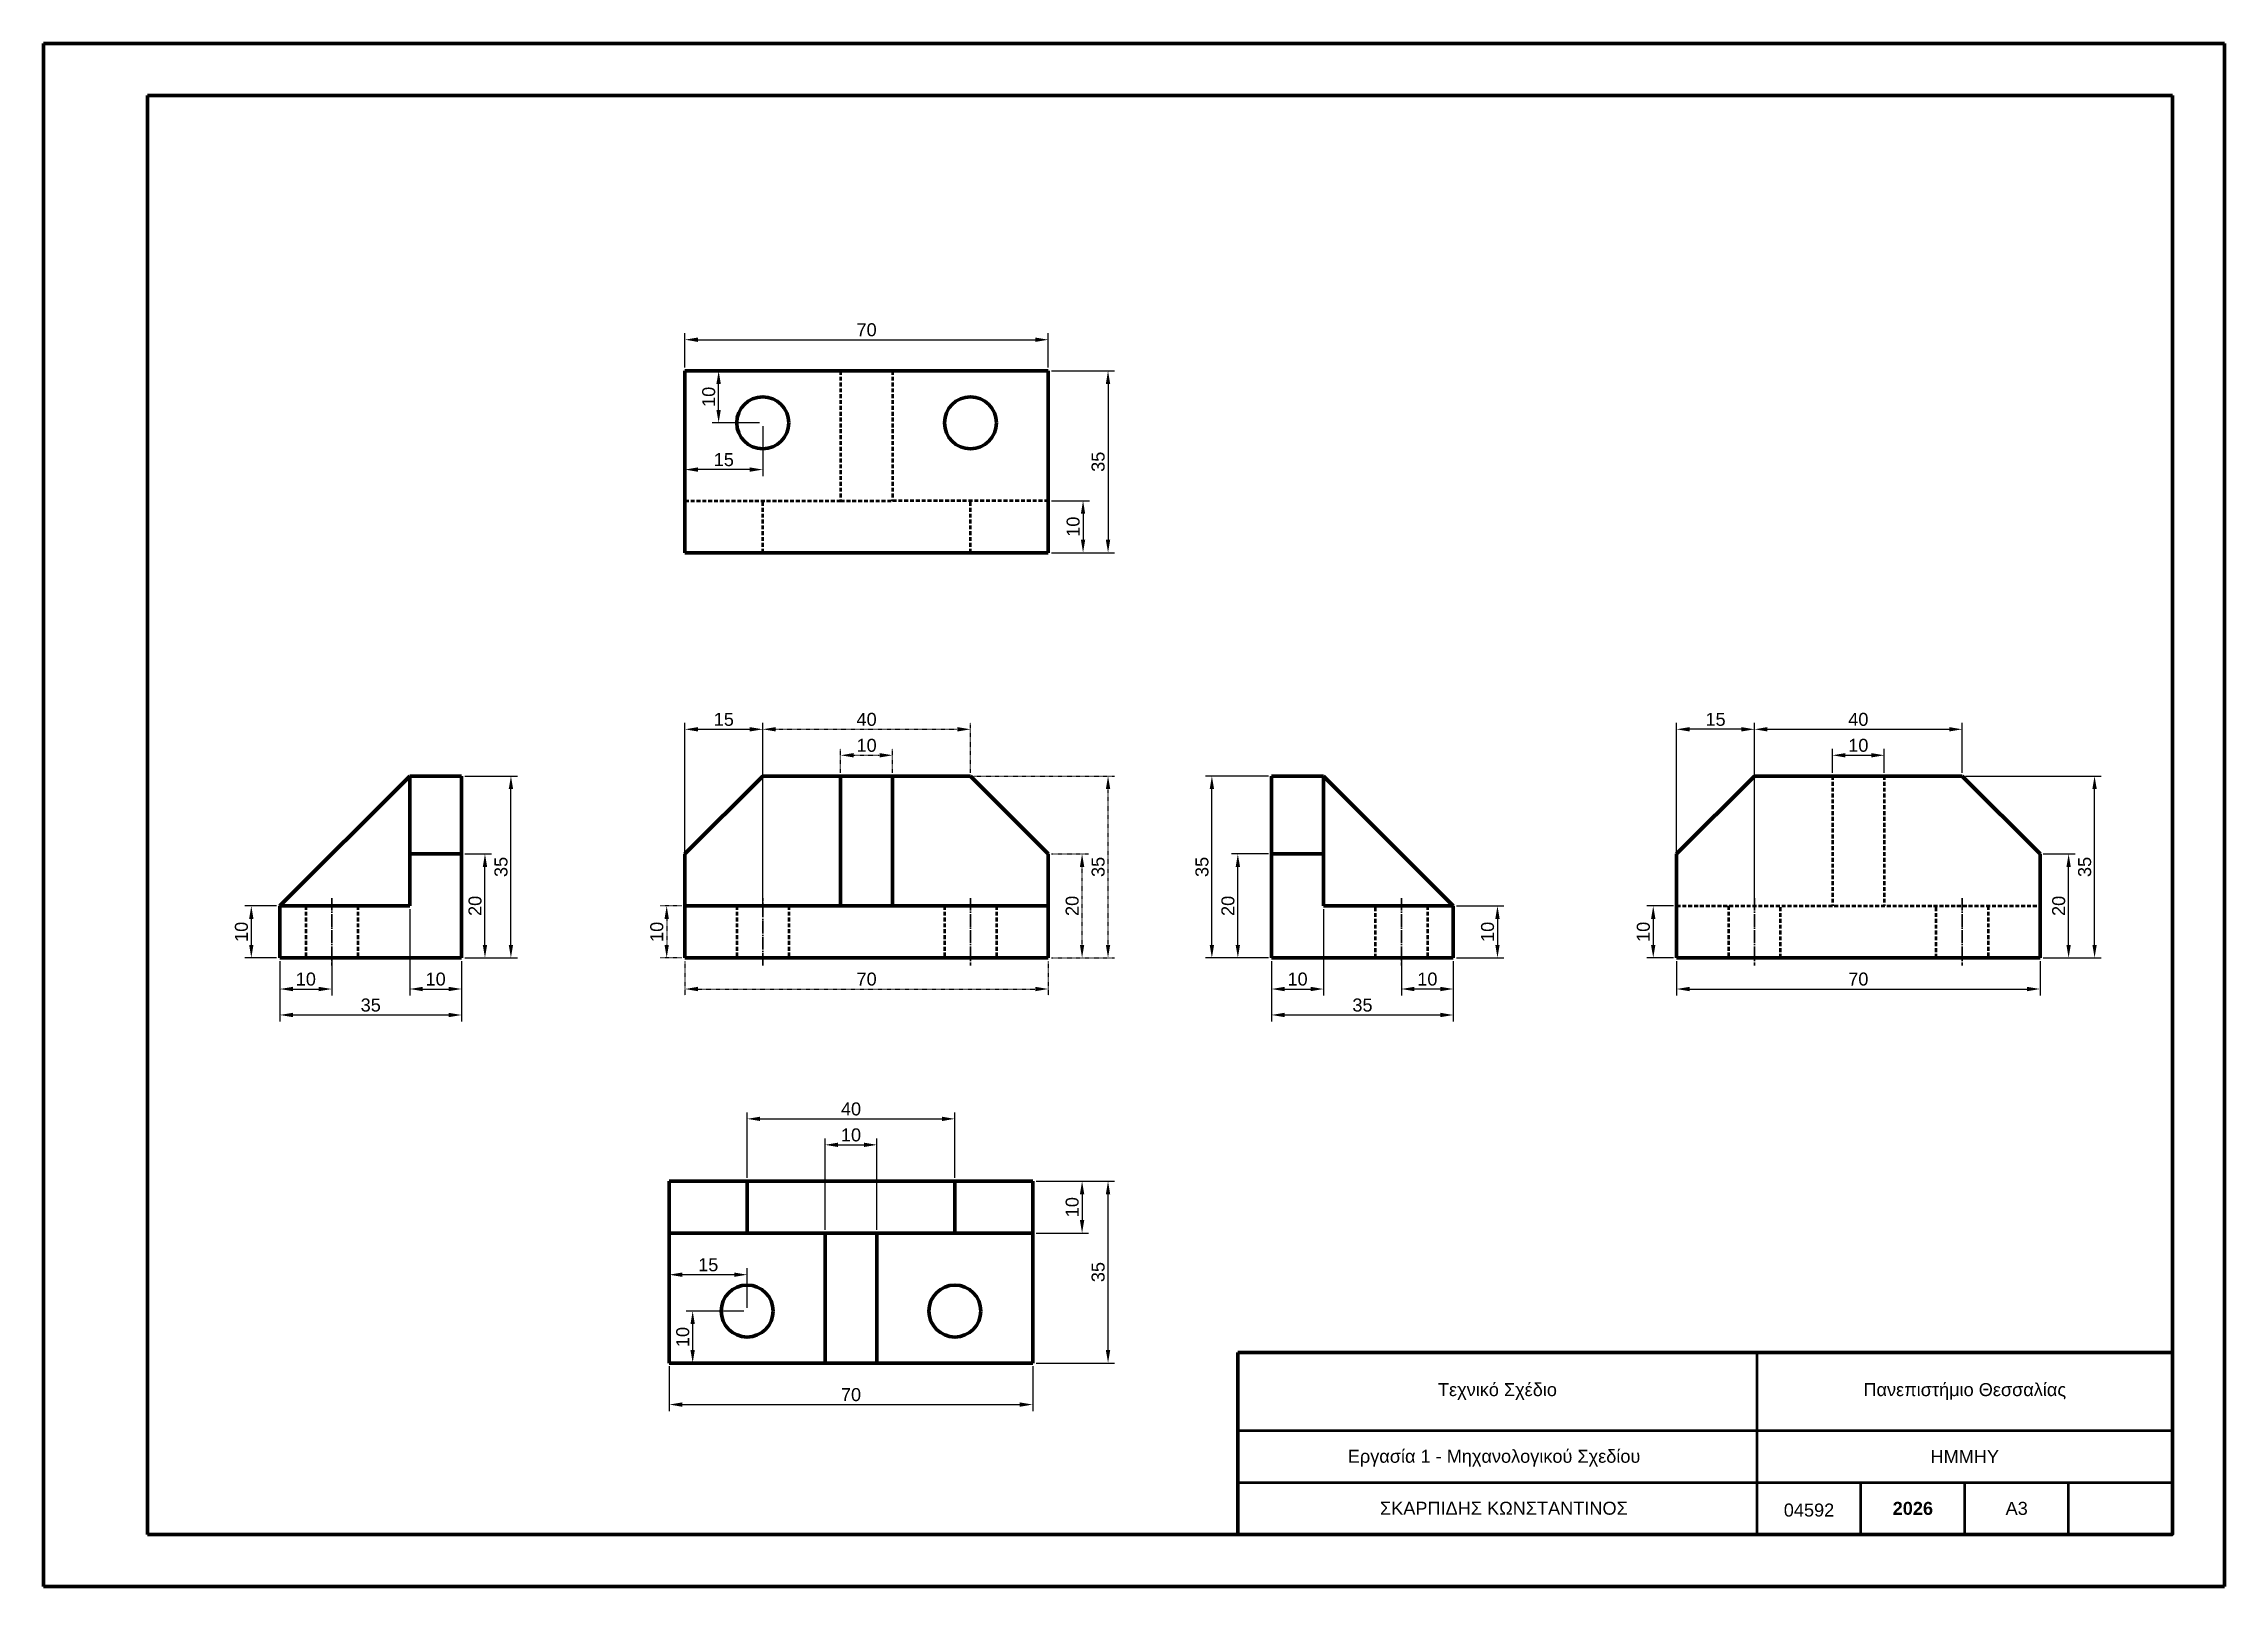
# Model space of a CAD drawing. Header units: millimetres. Extents: x 0 to 420, y 0 to 297.
import ezdxf

# ---------------------------------------------------------------- set-up
doc = ezdxf.new("R2010")
doc.units = ezdxf.units.MM
doc.header["$LTSCALE"] = 0.1
doc.linetypes.add('ACAD_ISO04W100', pattern=[30, 24, -3, 0, -3])
doc.linetypes.add('DASHED', pattern=[0.75, 0.5, -0.25])
doc.layers.get('0').update_dxf_attribs({"lineweight": 70})
for name, color, linetype, lineweight in [('ypominma', 7, 'Continuous', 50), ('ΑΞΟΝΙΚΗ', 7, 'ACAD_ISO04W100', 35), ('ΔΙΑΣΤΑΣΕΙΣ', 6, 'Continuous', 20), ('ΜΗ ΟΡΑΤΑ', 7, 'DASHED', 50)]:
    doc.layers.add(name, color=color, linetype=linetype, lineweight=lineweight)
doc.styles.get("Standard").update_dxf_attribs({"font": 'arial.ttf', "height": 2.5})
doc.dimstyles.new('ISO-25', dxfattribs={"dimtxt": 2.5, "dimasz": 2.5, "dimexe": 1.25, "dimexo": 0.625, "dimtad": 1, "dimtxsty": 'Standard', "dimcen": 2.5, "dimclrd": 256, "dimclrt": 7, "dimadec": 0, "dimazin": 0, "dimtfac": 1, "dimtmove": 0, "dimatfit": 3, "dimfxl": 1, "dimtfillclr": 7, "dimarcsym": 0})

msp = doc.modelspace()

# ---------------------------------------------------------------- texts
at = {"char_height": 2.5, "attachment_point": 1}
for s, width, insert in [('Εργασία 1 - Μηχανολογικού Σχεδίου', 100, (251.186, 26.295)), ('\\pxqc;ΣΚΑΡΠΙΔΗΣ ΚΩΝΣΤΑΝΤΙΝΟΣ', 100, (231.236, 16.295)), ('\\pxqc;04592', 20, (330, 15.942))]:
    msp.add_mtext_dynamic_manual_height_columns(s, width=width, gutter_width=12.5, heights=[0], dxfattribs=dict(at, insert=insert))
at = {"layer": 'ypominma', "insert": (280, 37.5), "char_height": 2.5, "width": 100, "attachment_point": 5}
msp.add_mtext('\\pxqc;{\\fArial|b0|i0|c161|p34;Τεχνικό Σχέδιο}', dxfattribs=at)
at = {"layer": 'ypominma', "char_height": 2.5, "attachment_point": 5}
for s, width, insert in [('{\\fArial|b0|i0|c161|p34;Πανεπιστήμιο Θεσσαλίας}', 80, (370, 37.5)), ('{\\fArial|b0|i0|c161|p34;ΗΜΜΗΥ}', 80, (370, 25)), ('{\\fArial|b1|i0|c161|p34;2026}', 20, (360, 15)), ('A3', 20, (380, 15))]:
    msp.add_mtext_dynamic_manual_height_columns(s, width=width, gutter_width=12.5, heights=[0], dxfattribs=dict(at, insert=insert))

# ---------------------------------------------------------------- blocks, each defined once
blk = doc.blocks.new('*D13')
at = {"layer": 'Defpoints', "color": 0, "transparency": 16777216}
for p in [(130, 234), (138.5, 234), (138.5, 224)]:
    blk.add_point(p, dxfattribs=at)
at = {"layer": 'ΔΙΑΣΤΑΣΕΙΣ', "color": 0, "lineweight": -2, "transparency": 16777216}
for p, q in [((137.88, 234), (128.75, 234)), ((137.88, 224), (128.75, 224))]:
    blk.add_line(p, q, dxfattribs=at)
at = {"layer": 'ΔΙΑΣΤΑΣΕΙΣ', "lineweight": -2, "transparency": 16777216}
blk.add_line((130, 226.5), (130, 231.5), dxfattribs=at)
at = {"layer": 'ΔΙΑΣΤΑΣΕΙΣ', "transparency": 16777216}
for points in [[(129.58, 231.5), (130.42, 231.5), (130, 234)], [(129.58, 226.5), (130.42, 226.5), (130, 224)]]:
    blk.add_solid(points, dxfattribs=at)
at = {"layer": 'ΔΙΑΣΤΑΣΕΙΣ', "color": 7, "transparency": 16777216, "insert": (128.1, 229), "char_height": 2.5, "attachment_point": 5, "rotation": 90}
blk.add_mtext('10', dxfattribs=at)
blk = doc.blocks.new('*D14')
at = {"layer": 'Defpoints', "color": 0, "transparency": 16777216}
for p in [(123.5, 224), (138.5, 224), (123.5, 215)]:
    blk.add_point(p, dxfattribs=at)
at = {"layer": 'ΔΙΑΣΤΑΣΕΙΣ', "color": 0, "lineweight": -2, "transparency": 16777216}
for p, q in [((123.5, 223.38), (123.5, 213.75)), ((138.5, 223.38), (138.5, 213.75))]:
    blk.add_line(p, q, dxfattribs=at)
at = {"layer": 'ΔΙΑΣΤΑΣΕΙΣ', "lineweight": -2, "transparency": 16777216}
blk.add_line((136, 215), (126, 215), dxfattribs=at)
at = {"layer": 'ΔΙΑΣΤΑΣΕΙΣ', "transparency": 16777216}
for points in [[(126, 215.42), (126, 214.58), (123.5, 215)], [(136, 215.42), (136, 214.58), (138.5, 215)]]:
    blk.add_solid(points, dxfattribs=at)
at = {"layer": 'ΔΙΑΣΤΑΣΕΙΣ', "color": 7, "transparency": 16777216, "insert": (131, 216.9), "char_height": 2.5, "attachment_point": 5}
blk.add_mtext('15', dxfattribs=at)
blk = doc.blocks.new('*D15')
at = {"layer": 'Defpoints', "color": 0, "transparency": 16777216}
for p in [(193.5, 240), (123.5, 234), (193.5, 234)]:
    blk.add_point(p, dxfattribs=at)
at = {"layer": 'ΔΙΑΣΤΑΣΕΙΣ', "color": 0, "lineweight": -2, "transparency": 16777216}
for p, q in [((123.5, 234.62), (123.5, 241.25)), ((193.5, 234.62), (193.5, 241.25))]:
    blk.add_line(p, q, dxfattribs=at)
at = {"layer": 'ΔΙΑΣΤΑΣΕΙΣ', "lineweight": -2, "transparency": 16777216}
blk.add_line((126, 240), (191, 240), dxfattribs=at)
at = {"layer": 'ΔΙΑΣΤΑΣΕΙΣ', "transparency": 16777216}
for points in [[(126, 240.42), (126, 239.58), (123.5, 240)], [(191, 240.42), (191, 239.58), (193.5, 240)]]:
    blk.add_solid(points, dxfattribs=at)
at = {"layer": 'ΔΙΑΣΤΑΣΕΙΣ', "color": 7, "transparency": 16777216, "insert": (158.5, 241.9), "char_height": 2.5, "attachment_point": 5}
blk.add_mtext('70', dxfattribs=at)
blk = doc.blocks.new('*D16')
at = {"layer": 'Defpoints', "color": 0, "transparency": 16777216}
for p in [(193.5, 234), (193.5, 199), (205, 199)]:
    blk.add_point(p, dxfattribs=at)
at = {"layer": 'ΔΙΑΣΤΑΣΕΙΣ', "color": 0, "lineweight": -2, "transparency": 16777216}
for p, q in [((194.13, 234), (206.25, 234)), ((194.13, 199), (206.25, 199))]:
    blk.add_line(p, q, dxfattribs=at)
at = {"layer": 'ΔΙΑΣΤΑΣΕΙΣ', "lineweight": -2, "transparency": 16777216}
blk.add_line((205, 231.5), (205, 201.5), dxfattribs=at)
at = {"layer": 'ΔΙΑΣΤΑΣΕΙΣ', "transparency": 16777216}
for points in [[(204.58, 231.5), (205.42, 231.5), (205, 234)], [(204.58, 201.5), (205.42, 201.5), (205, 199)]]:
    blk.add_solid(points, dxfattribs=at)
at = {"layer": 'ΔΙΑΣΤΑΣΕΙΣ', "color": 7, "transparency": 16777216, "insert": (203.1, 216.5), "char_height": 2.5, "attachment_point": 5, "rotation": 90}
blk.add_mtext('35', dxfattribs=at)
blk = doc.blocks.new('*D17')
at = {"layer": 'Defpoints', "color": 0, "transparency": 16777216}
for p in [(193.5, 209), (193.5, 199), (200.19, 199)]:
    blk.add_point(p, dxfattribs=at)
at = {"layer": 'ΔΙΑΣΤΑΣΕΙΣ', "color": 0, "lineweight": -2, "transparency": 16777216}
for p, q in [((194.13, 209), (201.44, 209)), ((194.13, 199), (201.44, 199))]:
    blk.add_line(p, q, dxfattribs=at)
at = {"layer": 'ΔΙΑΣΤΑΣΕΙΣ', "lineweight": -2, "transparency": 16777216}
blk.add_line((200.19, 206.5), (200.19, 201.5), dxfattribs=at)
at = {"layer": 'ΔΙΑΣΤΑΣΕΙΣ', "transparency": 16777216}
for points in [[(199.77, 206.5), (200.6, 206.5), (200.19, 209)], [(199.77, 201.5), (200.6, 201.5), (200.19, 199)]]:
    blk.add_solid(points, dxfattribs=at)
at = {"layer": 'ΔΙΑΣΤΑΣΕΙΣ', "color": 7, "transparency": 16777216, "insert": (198.29, 204), "char_height": 2.5, "attachment_point": 5, "rotation": 90}
blk.add_mtext('10', dxfattribs=at)
blk = doc.blocks.new('*D18')
at = {"layer": 'Defpoints', "color": 0, "linetype": 'DASHED', "transparency": 16777216}
for p in [(178.5, 165), (138.5, 156), (178.5, 156)]:
    blk.add_point(p, dxfattribs=at)
at = {"layer": 'ΔΙΑΣΤΑΣΕΙΣ', "color": 0, "linetype": 'DASHED', "lineweight": -2, "transparency": 16777216}
for p, q in [((138.5, 156.62), (138.5, 166.25)), ((178.5, 156.62), (178.5, 166.25))]:
    blk.add_line(p, q, dxfattribs=at)
at = {"layer": 'ΔΙΑΣΤΑΣΕΙΣ', "linetype": 'DASHED', "lineweight": -2, "transparency": 16777216}
blk.add_line((141, 165), (176, 165), dxfattribs=at)
at = {"layer": 'ΔΙΑΣΤΑΣΕΙΣ', "linetype": 'DASHED', "transparency": 16777216}
for points in [[(141, 165.42), (141, 164.58), (138.5, 165)], [(176, 165.42), (176, 164.58), (178.5, 165)]]:
    blk.add_solid(points, dxfattribs=at)
at = {"layer": 'ΔΙΑΣΤΑΣΕΙΣ', "color": 7, "linetype": 'DASHED', "transparency": 16777216, "insert": (158.5, 166.9), "char_height": 2.5, "attachment_point": 5}
blk.add_mtext('40', dxfattribs=at)
blk = doc.blocks.new('*D19')
at = {"layer": 'Defpoints', "color": 0, "linetype": 'DASHED', "transparency": 16777216}
for p in [(163.5, 160), (153.5, 156), (163.5, 156)]:
    blk.add_point(p, dxfattribs=at)
at = {"layer": 'ΔΙΑΣΤΑΣΕΙΣ', "color": 0, "linetype": 'DASHED', "lineweight": -2, "transparency": 16777216}
for p, q in [((153.5, 156.62), (153.5, 161.25)), ((163.5, 156.62), (163.5, 161.25))]:
    blk.add_line(p, q, dxfattribs=at)
at = {"layer": 'ΔΙΑΣΤΑΣΕΙΣ', "linetype": 'DASHED', "lineweight": -2, "transparency": 16777216}
blk.add_line((156, 160), (161, 160), dxfattribs=at)
at = {"layer": 'ΔΙΑΣΤΑΣΕΙΣ', "linetype": 'DASHED', "transparency": 16777216}
for points in [[(156, 160.42), (156, 159.58), (153.5, 160)], [(161, 160.42), (161, 159.58), (163.5, 160)]]:
    blk.add_solid(points, dxfattribs=at)
at = {"layer": 'ΔΙΑΣΤΑΣΕΙΣ', "color": 7, "linetype": 'DASHED', "transparency": 16777216, "insert": (158.5, 161.9), "char_height": 2.5, "attachment_point": 5}
blk.add_mtext('10', dxfattribs=at)
blk = doc.blocks.new('*D20')
at = {"layer": 'Defpoints', "color": 0, "linetype": 'DASHED', "transparency": 16777216}
for p in [(193.5, 141), (200, 141), (193.5, 121)]:
    blk.add_point(p, dxfattribs=at)
at = {"layer": 'ΔΙΑΣΤΑΣΕΙΣ', "color": 0, "linetype": 'DASHED', "lineweight": -2, "transparency": 16777216}
for p, q in [((194.13, 141), (201.25, 141)), ((194.13, 121), (201.25, 121))]:
    blk.add_line(p, q, dxfattribs=at)
at = {"layer": 'ΔΙΑΣΤΑΣΕΙΣ', "linetype": 'DASHED', "lineweight": -2, "transparency": 16777216}
blk.add_line((200, 123.5), (200, 138.5), dxfattribs=at)
at = {"layer": 'ΔΙΑΣΤΑΣΕΙΣ', "linetype": 'DASHED', "transparency": 16777216}
for points in [[(199.58, 138.5), (200.42, 138.5), (200, 141)], [(199.58, 123.5), (200.42, 123.5), (200, 121)]]:
    blk.add_solid(points, dxfattribs=at)
at = {"layer": 'ΔΙΑΣΤΑΣΕΙΣ', "color": 7, "linetype": 'DASHED', "transparency": 16777216, "insert": (198.1, 131), "char_height": 2.5, "attachment_point": 5, "rotation": 90}
blk.add_mtext('20', dxfattribs=at)
blk = doc.blocks.new('*D21')
at = {"layer": 'Defpoints', "color": 0, "linetype": 'DASHED', "transparency": 16777216}
for p in [(178.5, 156), (205, 156), (193.5, 121)]:
    blk.add_point(p, dxfattribs=at)
at = {"layer": 'ΔΙΑΣΤΑΣΕΙΣ', "color": 0, "linetype": 'DASHED', "lineweight": -2, "transparency": 16777216}
for p, q in [((179.13, 156), (206.25, 156)), ((194.13, 121), (206.25, 121))]:
    blk.add_line(p, q, dxfattribs=at)
at = {"layer": 'ΔΙΑΣΤΑΣΕΙΣ', "linetype": 'DASHED', "lineweight": -2, "transparency": 16777216}
blk.add_line((205, 123.5), (205, 153.5), dxfattribs=at)
at = {"layer": 'ΔΙΑΣΤΑΣΕΙΣ', "linetype": 'DASHED', "transparency": 16777216}
for points in [[(204.58, 153.5), (205.42, 153.5), (205, 156)], [(204.58, 123.5), (205.42, 123.5), (205, 121)]]:
    blk.add_solid(points, dxfattribs=at)
at = {"layer": 'ΔΙΑΣΤΑΣΕΙΣ', "color": 7, "linetype": 'DASHED', "transparency": 16777216, "insert": (203.1, 138.5), "char_height": 2.5, "attachment_point": 5, "rotation": 90}
blk.add_mtext('35', dxfattribs=at)
blk = doc.blocks.new('*D22')
at = {"layer": 'Defpoints', "color": 0, "linetype": 'DASHED', "transparency": 16777216}
for p in [(123.5, 121), (193.5, 121), (193.5, 115)]:
    blk.add_point(p, dxfattribs=at)
at = {"layer": 'ΔΙΑΣΤΑΣΕΙΣ', "color": 0, "linetype": 'DASHED', "lineweight": -2, "transparency": 16777216}
for p, q in [((123.5, 120.38), (123.5, 113.75)), ((193.5, 120.38), (193.5, 113.75))]:
    blk.add_line(p, q, dxfattribs=at)
at = {"layer": 'ΔΙΑΣΤΑΣΕΙΣ', "linetype": 'DASHED', "lineweight": -2, "transparency": 16777216}
blk.add_line((126, 115), (191, 115), dxfattribs=at)
at = {"layer": 'ΔΙΑΣΤΑΣΕΙΣ', "linetype": 'DASHED', "transparency": 16777216}
for points in [[(126, 115.42), (126, 114.58), (123.5, 115)], [(191, 115.42), (191, 114.58), (193.5, 115)]]:
    blk.add_solid(points, dxfattribs=at)
at = {"layer": 'ΔΙΑΣΤΑΣΕΙΣ', "color": 7, "linetype": 'DASHED', "transparency": 16777216, "insert": (158.5, 116.9), "char_height": 2.5, "attachment_point": 5}
blk.add_mtext('70', dxfattribs=at)
blk = doc.blocks.new('*D23')
at = {"layer": 'Defpoints', "color": 0, "linetype": 'DASHED', "transparency": 16777216}
for p in [(123.5, 131), (120, 121), (123.5, 121)]:
    blk.add_point(p, dxfattribs=at)
at = {"layer": 'ΔΙΑΣΤΑΣΕΙΣ', "color": 0, "linetype": 'DASHED', "lineweight": -2, "transparency": 16777216}
for p, q in [((122.88, 131), (118.75, 131)), ((122.88, 121), (118.75, 121))]:
    blk.add_line(p, q, dxfattribs=at)
at = {"layer": 'ΔΙΑΣΤΑΣΕΙΣ', "linetype": 'DASHED', "lineweight": -2, "transparency": 16777216}
blk.add_line((120, 128.5), (120, 123.5), dxfattribs=at)
at = {"layer": 'ΔΙΑΣΤΑΣΕΙΣ', "linetype": 'DASHED', "transparency": 16777216}
for points in [[(119.58, 128.5), (120.42, 128.5), (120, 131)], [(119.58, 123.5), (120.42, 123.5), (120, 121)]]:
    blk.add_solid(points, dxfattribs=at)
at = {"layer": 'ΔΙΑΣΤΑΣΕΙΣ', "color": 7, "linetype": 'DASHED', "transparency": 16777216, "insert": (118.1, 126), "char_height": 2.5, "attachment_point": 5, "rotation": 90}
blk.add_mtext('10', dxfattribs=at)
blk = doc.blocks.new('*D24')
at = {"layer": 'Defpoints', "color": 0, "transparency": 16777216}
for p in [(175.5, 90), (135.5, 78), (175.5, 78)]:
    blk.add_point(p, dxfattribs=at)
at = {"layer": 'ΔΙΑΣΤΑΣΕΙΣ', "color": 0, "lineweight": -2, "transparency": 16777216}
for p, q in [((135.5, 78.62), (135.5, 91.25)), ((175.5, 78.62), (175.5, 91.25))]:
    blk.add_line(p, q, dxfattribs=at)
at = {"layer": 'ΔΙΑΣΤΑΣΕΙΣ', "lineweight": -2, "transparency": 16777216}
blk.add_line((138, 90), (173, 90), dxfattribs=at)
at = {"layer": 'ΔΙΑΣΤΑΣΕΙΣ', "transparency": 16777216}
for points in [[(138, 90.42), (138, 89.58), (135.5, 90)], [(173, 90.42), (173, 89.58), (175.5, 90)]]:
    blk.add_solid(points, dxfattribs=at)
at = {"layer": 'ΔΙΑΣΤΑΣΕΙΣ', "color": 7, "transparency": 16777216, "insert": (155.5, 91.9), "char_height": 2.5, "attachment_point": 5}
blk.add_mtext('40', dxfattribs=at)
blk = doc.blocks.new('*D25')
at = {"layer": 'Defpoints', "color": 0, "transparency": 16777216}
for p in [(160.5, 85), (150.5, 68), (160.5, 68)]:
    blk.add_point(p, dxfattribs=at)
at = {"layer": 'ΔΙΑΣΤΑΣΕΙΣ', "color": 0, "lineweight": -2, "transparency": 16777216}
for p, q in [((150.5, 68.62), (150.5, 86.25)), ((160.5, 68.62), (160.5, 86.25))]:
    blk.add_line(p, q, dxfattribs=at)
at = {"layer": 'ΔΙΑΣΤΑΣΕΙΣ', "lineweight": -2, "transparency": 16777216}
blk.add_line((153, 85), (158, 85), dxfattribs=at)
at = {"layer": 'ΔΙΑΣΤΑΣΕΙΣ', "transparency": 16777216}
for points in [[(153, 85.42), (153, 84.58), (150.5, 85)], [(158, 85.42), (158, 84.58), (160.5, 85)]]:
    blk.add_solid(points, dxfattribs=at)
at = {"layer": 'ΔΙΑΣΤΑΣΕΙΣ', "color": 7, "transparency": 16777216, "insert": (155.5, 86.9), "char_height": 2.5, "attachment_point": 5}
blk.add_mtext('10', dxfattribs=at)
blk = doc.blocks.new('*D26')
at = {"layer": 'Defpoints', "color": 0, "transparency": 16777216}
for p in [(190.5, 78), (205, 78), (190.5, 43)]:
    blk.add_point(p, dxfattribs=at)
at = {"layer": 'ΔΙΑΣΤΑΣΕΙΣ', "color": 0, "lineweight": -2, "transparency": 16777216}
for p, q in [((191.13, 78), (206.25, 78)), ((191.13, 43), (206.25, 43))]:
    blk.add_line(p, q, dxfattribs=at)
at = {"layer": 'ΔΙΑΣΤΑΣΕΙΣ', "lineweight": -2, "transparency": 16777216}
blk.add_line((205, 45.5), (205, 75.5), dxfattribs=at)
at = {"layer": 'ΔΙΑΣΤΑΣΕΙΣ', "transparency": 16777216}
for points in [[(204.58, 75.5), (205.42, 75.5), (205, 78)], [(204.58, 45.5), (205.42, 45.5), (205, 43)]]:
    blk.add_solid(points, dxfattribs=at)
at = {"layer": 'ΔΙΑΣΤΑΣΕΙΣ', "color": 7, "transparency": 16777216, "insert": (203.1, 60.5), "char_height": 2.5, "attachment_point": 5, "rotation": 90}
blk.add_mtext('35', dxfattribs=at)
blk = doc.blocks.new('*D27')
at = {"layer": 'Defpoints', "color": 0, "transparency": 16777216}
for p in [(190.5, 78), (190.5, 68), (200, 68)]:
    blk.add_point(p, dxfattribs=at)
at = {"layer": 'ΔΙΑΣΤΑΣΕΙΣ', "color": 0, "lineweight": -2, "transparency": 16777216}
for p, q in [((191.13, 78), (201.25, 78)), ((191.13, 68), (201.25, 68))]:
    blk.add_line(p, q, dxfattribs=at)
at = {"layer": 'ΔΙΑΣΤΑΣΕΙΣ', "lineweight": -2, "transparency": 16777216}
blk.add_line((200, 75.5), (200, 70.5), dxfattribs=at)
at = {"layer": 'ΔΙΑΣΤΑΣΕΙΣ', "transparency": 16777216}
for points in [[(199.58, 75.5), (200.42, 75.5), (200, 78)], [(199.58, 70.5), (200.42, 70.5), (200, 68)]]:
    blk.add_solid(points, dxfattribs=at)
at = {"layer": 'ΔΙΑΣΤΑΣΕΙΣ', "color": 7, "transparency": 16777216, "insert": (198.1, 73), "char_height": 2.5, "attachment_point": 5, "rotation": 90}
blk.add_mtext('10', dxfattribs=at)
blk = doc.blocks.new('*D28')
at = {"layer": 'Defpoints', "color": 0, "transparency": 16777216}
for p in [(120.5, 43), (190.5, 43), (190.5, 35)]:
    blk.add_point(p, dxfattribs=at)
at = {"layer": 'ΔΙΑΣΤΑΣΕΙΣ', "color": 0, "lineweight": -2, "transparency": 16777216}
for p, q in [((120.5, 42.38), (120.5, 33.75)), ((190.5, 42.38), (190.5, 33.75))]:
    blk.add_line(p, q, dxfattribs=at)
at = {"layer": 'ΔΙΑΣΤΑΣΕΙΣ', "lineweight": -2, "transparency": 16777216}
blk.add_line((123, 35), (188, 35), dxfattribs=at)
at = {"layer": 'ΔΙΑΣΤΑΣΕΙΣ', "transparency": 16777216}
for points in [[(123, 35.42), (123, 34.58), (120.5, 35)], [(188, 35.42), (188, 34.58), (190.5, 35)]]:
    blk.add_solid(points, dxfattribs=at)
at = {"layer": 'ΔΙΑΣΤΑΣΕΙΣ', "color": 7, "transparency": 16777216, "insert": (155.5, 36.9), "char_height": 2.5, "attachment_point": 5}
blk.add_mtext('70', dxfattribs=at)
blk = doc.blocks.new('*D29')
at = {"layer": 'Defpoints', "color": 0, "transparency": 16777216}
for p in [(135.5, 53), (125, 43), (135.5, 43)]:
    blk.add_point(p, dxfattribs=at)
at = {"layer": 'ΔΙΑΣΤΑΣΕΙΣ', "color": 0, "lineweight": -2, "transparency": 16777216}
for p, q in [((134.88, 53), (123.75, 53)), ((134.88, 43), (123.75, 43))]:
    blk.add_line(p, q, dxfattribs=at)
at = {"layer": 'ΔΙΑΣΤΑΣΕΙΣ', "lineweight": -2, "transparency": 16777216}
blk.add_line((125, 50.5), (125, 45.5), dxfattribs=at)
at = {"layer": 'ΔΙΑΣΤΑΣΕΙΣ', "transparency": 16777216}
for points in [[(124.58, 50.5), (125.42, 50.5), (125, 53)], [(124.58, 45.5), (125.42, 45.5), (125, 43)]]:
    blk.add_solid(points, dxfattribs=at)
at = {"layer": 'ΔΙΑΣΤΑΣΕΙΣ', "color": 7, "transparency": 16777216, "insert": (123.1, 48), "char_height": 2.5, "attachment_point": 5, "rotation": 90}
blk.add_mtext('10', dxfattribs=at)
blk = doc.blocks.new('*D30')
at = {"layer": 'Defpoints', "color": 0, "transparency": 16777216}
for p in [(120.5, 60), (135.5, 53), (120.5, 43)]:
    blk.add_point(p, dxfattribs=at)
at = {"layer": 'ΔΙΑΣΤΑΣΕΙΣ', "color": 0, "lineweight": -2, "transparency": 16777216}
for p, q in [((120.5, 43.62), (120.5, 61.25)), ((135.5, 53.62), (135.5, 61.25))]:
    blk.add_line(p, q, dxfattribs=at)
at = {"layer": 'ΔΙΑΣΤΑΣΕΙΣ', "lineweight": -2, "transparency": 16777216}
blk.add_line((133, 60), (123, 60), dxfattribs=at)
at = {"layer": 'ΔΙΑΣΤΑΣΕΙΣ', "transparency": 16777216}
for points in [[(123, 60.42), (123, 59.58), (120.5, 60)], [(133, 60.42), (133, 59.58), (135.5, 60)]]:
    blk.add_solid(points, dxfattribs=at)
at = {"layer": 'ΔΙΑΣΤΑΣΕΙΣ', "color": 7, "transparency": 16777216, "insert": (128, 61.9), "char_height": 2.5, "attachment_point": 5}
blk.add_mtext('15', dxfattribs=at)
blk = doc.blocks.new('*D31')
at = {"layer": 'Defpoints', "color": 0, "transparency": 16777216}
for p in [(70.5, 131), (80.5, 121), (80.5, 115)]:
    blk.add_point(p, dxfattribs=at)
at = {"layer": 'ΔΙΑΣΤΑΣΕΙΣ', "color": 0, "lineweight": -2, "transparency": 16777216}
for p, q in [((70.5, 130.38), (70.5, 113.75)), ((80.5, 120.38), (80.5, 113.75))]:
    blk.add_line(p, q, dxfattribs=at)
at = {"layer": 'ΔΙΑΣΤΑΣΕΙΣ', "lineweight": -2, "transparency": 16777216}
blk.add_line((73, 115), (78, 115), dxfattribs=at)
at = {"layer": 'ΔΙΑΣΤΑΣΕΙΣ', "transparency": 16777216}
for points in [[(73, 115.42), (73, 114.58), (70.5, 115)], [(78, 115.42), (78, 114.58), (80.5, 115)]]:
    blk.add_solid(points, dxfattribs=at)
at = {"layer": 'ΔΙΑΣΤΑΣΕΙΣ', "color": 7, "transparency": 16777216, "insert": (75.5, 116.9), "char_height": 2.5, "attachment_point": 5}
blk.add_mtext('10', dxfattribs=at)
blk = doc.blocks.new('*D32')
at = {"layer": 'Defpoints', "color": 0, "transparency": 16777216}
for p in [(45.5, 121), (80.5, 121), (80.5, 110)]:
    blk.add_point(p, dxfattribs=at)
at = {"layer": 'ΔΙΑΣΤΑΣΕΙΣ', "color": 0, "lineweight": -2, "transparency": 16777216}
for p, q in [((45.5, 120.38), (45.5, 108.75)), ((80.5, 120.38), (80.5, 108.75))]:
    blk.add_line(p, q, dxfattribs=at)
at = {"layer": 'ΔΙΑΣΤΑΣΕΙΣ', "lineweight": -2, "transparency": 16777216}
blk.add_line((48, 110), (78, 110), dxfattribs=at)
at = {"layer": 'ΔΙΑΣΤΑΣΕΙΣ', "transparency": 16777216}
for points in [[(48, 110.42), (48, 109.58), (45.5, 110)], [(78, 110.42), (78, 109.58), (80.5, 110)]]:
    blk.add_solid(points, dxfattribs=at)
at = {"layer": 'ΔΙΑΣΤΑΣΕΙΣ', "color": 7, "transparency": 16777216, "insert": (63, 111.9), "char_height": 2.5, "attachment_point": 5}
blk.add_mtext('35', dxfattribs=at)
blk = doc.blocks.new('*D33')
at = {"layer": 'Defpoints', "color": 0, "transparency": 16777216}
for p in [(45.5, 121), (55.5, 121), (55.5, 115)]:
    blk.add_point(p, dxfattribs=at)
at = {"layer": 'ΔΙΑΣΤΑΣΕΙΣ', "color": 0, "lineweight": -2, "transparency": 16777216}
for p, q in [((45.5, 120.38), (45.5, 113.75)), ((55.5, 120.38), (55.5, 113.75))]:
    blk.add_line(p, q, dxfattribs=at)
at = {"layer": 'ΔΙΑΣΤΑΣΕΙΣ', "lineweight": -2, "transparency": 16777216}
blk.add_line((48, 115), (53, 115), dxfattribs=at)
at = {"layer": 'ΔΙΑΣΤΑΣΕΙΣ', "transparency": 16777216}
for points in [[(48, 115.42), (48, 114.58), (45.5, 115)], [(53, 115.42), (53, 114.58), (55.5, 115)]]:
    blk.add_solid(points, dxfattribs=at)
at = {"layer": 'ΔΙΑΣΤΑΣΕΙΣ', "color": 7, "transparency": 16777216, "insert": (50.5, 116.9), "char_height": 2.5, "attachment_point": 5}
blk.add_mtext('10', dxfattribs=at)
blk = doc.blocks.new('*D34')
at = {"layer": 'Defpoints', "color": 0, "transparency": 16777216}
for p in [(261.5, 121), (271.5, 121), (261.5, 115)]:
    blk.add_point(p, dxfattribs=at)
at = {"layer": 'ΔΙΑΣΤΑΣΕΙΣ', "color": 0, "lineweight": -2, "transparency": 16777216}
for p, q in [((261.5, 120.38), (261.5, 113.75)), ((271.5, 120.38), (271.5, 113.75))]:
    blk.add_line(p, q, dxfattribs=at)
at = {"layer": 'ΔΙΑΣΤΑΣΕΙΣ', "lineweight": -2, "transparency": 16777216}
blk.add_line((269, 115), (264, 115), dxfattribs=at)
at = {"layer": 'ΔΙΑΣΤΑΣΕΙΣ', "transparency": 16777216}
for points in [[(264, 115.42), (264, 114.58), (261.5, 115)], [(269, 115.42), (269, 114.58), (271.5, 115)]]:
    blk.add_solid(points, dxfattribs=at)
at = {"layer": 'ΔΙΑΣΤΑΣΕΙΣ', "color": 7, "transparency": 16777216, "insert": (266.5, 116.9), "char_height": 2.5, "attachment_point": 5}
blk.add_mtext('10', dxfattribs=at)
blk = doc.blocks.new('*D35')
at = {"layer": 'Defpoints', "color": 0, "transparency": 16777216}
for p in [(246.5, 131), (236.5, 121), (246.5, 115)]:
    blk.add_point(p, dxfattribs=at)
at = {"layer": 'ΔΙΑΣΤΑΣΕΙΣ', "color": 0, "lineweight": -2, "transparency": 16777216}
for p, q in [((246.5, 130.38), (246.5, 113.75)), ((236.5, 120.38), (236.5, 113.75))]:
    blk.add_line(p, q, dxfattribs=at)
at = {"layer": 'ΔΙΑΣΤΑΣΕΙΣ', "lineweight": -2, "transparency": 16777216}
blk.add_line((239, 115), (244, 115), dxfattribs=at)
at = {"layer": 'ΔΙΑΣΤΑΣΕΙΣ', "transparency": 16777216}
for points in [[(239, 115.42), (239, 114.58), (236.5, 115)], [(244, 115.42), (244, 114.58), (246.5, 115)]]:
    blk.add_solid(points, dxfattribs=at)
at = {"layer": 'ΔΙΑΣΤΑΣΕΙΣ', "color": 7, "transparency": 16777216, "insert": (241.5, 116.9), "char_height": 2.5, "attachment_point": 5}
blk.add_mtext('10', dxfattribs=at)
blk = doc.blocks.new('*D36')
at = {"layer": 'Defpoints', "color": 0, "transparency": 16777216}
for p in [(236.5, 121), (271.5, 121), (271.5, 110)]:
    blk.add_point(p, dxfattribs=at)
at = {"layer": 'ΔΙΑΣΤΑΣΕΙΣ', "color": 0, "lineweight": -2, "transparency": 16777216}
for p, q in [((236.5, 120.38), (236.5, 108.75)), ((271.5, 120.38), (271.5, 108.75))]:
    blk.add_line(p, q, dxfattribs=at)
at = {"layer": 'ΔΙΑΣΤΑΣΕΙΣ', "lineweight": -2, "transparency": 16777216}
blk.add_line((239, 110), (269, 110), dxfattribs=at)
at = {"layer": 'ΔΙΑΣΤΑΣΕΙΣ', "transparency": 16777216}
for points in [[(239, 110.42), (239, 109.58), (236.5, 110)], [(269, 110.42), (269, 109.58), (271.5, 110)]]:
    blk.add_solid(points, dxfattribs=at)
at = {"layer": 'ΔΙΑΣΤΑΣΕΙΣ', "color": 7, "transparency": 16777216, "insert": (254, 111.9), "char_height": 2.5, "attachment_point": 5}
blk.add_mtext('35', dxfattribs=at)
blk = doc.blocks.new('*D37')
at = {"layer": 'Defpoints', "color": 0, "transparency": 16777216}
for p in [(230, 141), (236.5, 141), (236.5, 121)]:
    blk.add_point(p, dxfattribs=at)
at = {"layer": 'ΔΙΑΣΤΑΣΕΙΣ', "color": 0, "lineweight": -2, "transparency": 16777216}
for p, q in [((235.88, 141), (228.75, 141)), ((235.88, 121), (228.75, 121))]:
    blk.add_line(p, q, dxfattribs=at)
at = {"layer": 'ΔΙΑΣΤΑΣΕΙΣ', "lineweight": -2, "transparency": 16777216}
blk.add_line((230, 123.5), (230, 138.5), dxfattribs=at)
at = {"layer": 'ΔΙΑΣΤΑΣΕΙΣ', "transparency": 16777216}
for points in [[(229.58, 138.5), (230.42, 138.5), (230, 141)], [(229.58, 123.5), (230.42, 123.5), (230, 121)]]:
    blk.add_solid(points, dxfattribs=at)
at = {"layer": 'ΔΙΑΣΤΑΣΕΙΣ', "color": 7, "transparency": 16777216, "insert": (228.1, 131), "char_height": 2.5, "attachment_point": 5, "rotation": 90}
blk.add_mtext('20', dxfattribs=at)
blk = doc.blocks.new('*D38')
at = {"layer": 'Defpoints', "color": 0, "transparency": 16777216}
for p in [(225, 156), (236.5, 156), (236.5, 121)]:
    blk.add_point(p, dxfattribs=at)
at = {"layer": 'ΔΙΑΣΤΑΣΕΙΣ', "color": 0, "lineweight": -2, "transparency": 16777216}
for p, q in [((235.88, 156), (223.75, 156)), ((235.88, 121), (223.75, 121))]:
    blk.add_line(p, q, dxfattribs=at)
at = {"layer": 'ΔΙΑΣΤΑΣΕΙΣ', "lineweight": -2, "transparency": 16777216}
blk.add_line((225, 123.5), (225, 153.5), dxfattribs=at)
at = {"layer": 'ΔΙΑΣΤΑΣΕΙΣ', "transparency": 16777216}
for points in [[(224.58, 153.5), (225.42, 153.5), (225, 156)], [(224.58, 123.5), (225.42, 123.5), (225, 121)]]:
    blk.add_solid(points, dxfattribs=at)
at = {"layer": 'ΔΙΑΣΤΑΣΕΙΣ', "color": 7, "transparency": 16777216, "insert": (223.1, 138.5), "char_height": 2.5, "attachment_point": 5, "rotation": 90}
blk.add_mtext('35', dxfattribs=at)
blk = doc.blocks.new('*D39')
at = {"layer": 'Defpoints', "color": 0, "transparency": 16777216}
for p in [(80.5, 141), (85, 141), (80.5, 121)]:
    blk.add_point(p, dxfattribs=at)
at = {"layer": 'ΔΙΑΣΤΑΣΕΙΣ', "color": 0, "lineweight": -2, "transparency": 16777216}
for p, q in [((81.13, 141), (86.25, 141)), ((81.13, 121), (86.25, 121))]:
    blk.add_line(p, q, dxfattribs=at)
at = {"layer": 'ΔΙΑΣΤΑΣΕΙΣ', "lineweight": -2, "transparency": 16777216}
blk.add_line((85, 123.5), (85, 138.5), dxfattribs=at)
at = {"layer": 'ΔΙΑΣΤΑΣΕΙΣ', "transparency": 16777216}
for points in [[(84.58, 138.5), (85.42, 138.5), (85, 141)], [(84.58, 123.5), (85.42, 123.5), (85, 121)]]:
    blk.add_solid(points, dxfattribs=at)
at = {"layer": 'ΔΙΑΣΤΑΣΕΙΣ', "color": 7, "transparency": 16777216, "insert": (83.1, 131), "char_height": 2.5, "attachment_point": 5, "rotation": 90}
blk.add_mtext('20', dxfattribs=at)
blk = doc.blocks.new('*D40')
at = {"layer": 'Defpoints', "color": 0, "transparency": 16777216}
for p in [(80.5, 156), (90, 156), (80.5, 121)]:
    blk.add_point(p, dxfattribs=at)
at = {"layer": 'ΔΙΑΣΤΑΣΕΙΣ', "color": 0, "lineweight": -2, "transparency": 16777216}
for p, q in [((81.13, 156), (91.25, 156)), ((81.13, 121), (91.25, 121))]:
    blk.add_line(p, q, dxfattribs=at)
at = {"layer": 'ΔΙΑΣΤΑΣΕΙΣ', "lineweight": -2, "transparency": 16777216}
blk.add_line((90, 123.5), (90, 153.5), dxfattribs=at)
at = {"layer": 'ΔΙΑΣΤΑΣΕΙΣ', "transparency": 16777216}
for points in [[(89.58, 153.5), (90.42, 153.5), (90, 156)], [(89.58, 123.5), (90.42, 123.5), (90, 121)]]:
    blk.add_solid(points, dxfattribs=at)
at = {"layer": 'ΔΙΑΣΤΑΣΕΙΣ', "color": 7, "transparency": 16777216, "insert": (88.1, 138.5), "char_height": 2.5, "attachment_point": 5, "rotation": 90}
blk.add_mtext('35', dxfattribs=at)
blk = doc.blocks.new('*D41')
at = {"layer": 'Defpoints', "color": 0, "transparency": 16777216}
for p in [(314.5, 165), (314.5, 131), (329.5, 131)]:
    blk.add_point(p, dxfattribs=at)
at = {"layer": 'ΔΙΑΣΤΑΣΕΙΣ', "color": 0, "lineweight": -2, "transparency": 16777216}
for p, q in [((314.5, 131.62), (314.5, 166.25)), ((329.5, 131.62), (329.5, 166.25))]:
    blk.add_line(p, q, dxfattribs=at)
at = {"layer": 'ΔΙΑΣΤΑΣΕΙΣ', "lineweight": -2, "transparency": 16777216}
blk.add_line((327, 165), (317, 165), dxfattribs=at)
at = {"layer": 'ΔΙΑΣΤΑΣΕΙΣ', "transparency": 16777216}
for points in [[(317, 165.42), (317, 164.58), (314.5, 165)], [(327, 165.42), (327, 164.58), (329.5, 165)]]:
    blk.add_solid(points, dxfattribs=at)
at = {"layer": 'ΔΙΑΣΤΑΣΕΙΣ', "color": 7, "transparency": 16777216, "insert": (322, 166.9), "char_height": 2.5, "attachment_point": 5}
blk.add_mtext('15', dxfattribs=at)
blk = doc.blocks.new('*D42')
at = {"layer": 'Defpoints', "color": 0, "transparency": 16777216}
for p in [(314.5, 121), (384.5, 121), (384.5, 115)]:
    blk.add_point(p, dxfattribs=at)
at = {"layer": 'ΔΙΑΣΤΑΣΕΙΣ', "color": 0, "lineweight": -2, "transparency": 16777216}
for p, q in [((314.5, 120.38), (314.5, 113.75)), ((384.5, 120.38), (384.5, 113.75))]:
    blk.add_line(p, q, dxfattribs=at)
at = {"layer": 'ΔΙΑΣΤΑΣΕΙΣ', "lineweight": -2, "transparency": 16777216}
blk.add_line((317, 115), (382, 115), dxfattribs=at)
at = {"layer": 'ΔΙΑΣΤΑΣΕΙΣ', "transparency": 16777216}
for points in [[(317, 115.42), (317, 114.58), (314.5, 115)], [(382, 115.42), (382, 114.58), (384.5, 115)]]:
    blk.add_solid(points, dxfattribs=at)
at = {"layer": 'ΔΙΑΣΤΑΣΕΙΣ', "color": 7, "transparency": 16777216, "insert": (349.5, 116.9), "char_height": 2.5, "attachment_point": 5}
blk.add_mtext('70', dxfattribs=at)
blk = doc.blocks.new('*D43')
at = {"layer": 'Defpoints', "color": 0, "transparency": 16777216}
for p in [(354.5, 160), (344.5, 156), (354.5, 156)]:
    blk.add_point(p, dxfattribs=at)
at = {"layer": 'ΔΙΑΣΤΑΣΕΙΣ', "color": 0, "lineweight": -2, "transparency": 16777216}
for p, q in [((344.5, 156.62), (344.5, 161.25)), ((354.5, 156.62), (354.5, 161.25))]:
    blk.add_line(p, q, dxfattribs=at)
at = {"layer": 'ΔΙΑΣΤΑΣΕΙΣ', "lineweight": -2, "transparency": 16777216}
blk.add_line((347, 160), (352, 160), dxfattribs=at)
at = {"layer": 'ΔΙΑΣΤΑΣΕΙΣ', "transparency": 16777216}
for points in [[(347, 160.42), (347, 159.58), (344.5, 160)], [(352, 160.42), (352, 159.58), (354.5, 160)]]:
    blk.add_solid(points, dxfattribs=at)
at = {"layer": 'ΔΙΑΣΤΑΣΕΙΣ', "color": 7, "transparency": 16777216, "insert": (349.5, 161.9), "char_height": 2.5, "attachment_point": 5}
blk.add_mtext('10', dxfattribs=at)
blk = doc.blocks.new('*D44')
at = {"layer": 'Defpoints', "color": 0, "transparency": 16777216}
for p in [(369.5, 165), (329.5, 156), (369.5, 156)]:
    blk.add_point(p, dxfattribs=at)
at = {"layer": 'ΔΙΑΣΤΑΣΕΙΣ', "color": 0, "lineweight": -2, "transparency": 16777216}
for p, q in [((329.5, 156.62), (329.5, 166.25)), ((369.5, 156.62), (369.5, 166.25))]:
    blk.add_line(p, q, dxfattribs=at)
at = {"layer": 'ΔΙΑΣΤΑΣΕΙΣ', "lineweight": -2, "transparency": 16777216}
blk.add_line((332, 165), (367, 165), dxfattribs=at)
at = {"layer": 'ΔΙΑΣΤΑΣΕΙΣ', "transparency": 16777216}
for points in [[(332, 165.42), (332, 164.58), (329.5, 165)], [(367, 165.42), (367, 164.58), (369.5, 165)]]:
    blk.add_solid(points, dxfattribs=at)
at = {"layer": 'ΔΙΑΣΤΑΣΕΙΣ', "color": 7, "transparency": 16777216, "insert": (349.5, 166.9), "char_height": 2.5, "attachment_point": 5}
blk.add_mtext('40', dxfattribs=at)
blk = doc.blocks.new('*D45')
at = {"layer": 'Defpoints', "color": 0, "transparency": 16777216}
for p in [(384.5, 141), (390, 141), (384.5, 121)]:
    blk.add_point(p, dxfattribs=at)
at = {"layer": 'ΔΙΑΣΤΑΣΕΙΣ', "color": 0, "lineweight": -2, "transparency": 16777216}
for p, q in [((385.13, 141), (391.25, 141)), ((385.13, 121), (391.25, 121))]:
    blk.add_line(p, q, dxfattribs=at)
at = {"layer": 'ΔΙΑΣΤΑΣΕΙΣ', "lineweight": -2, "transparency": 16777216}
blk.add_line((390, 123.5), (390, 138.5), dxfattribs=at)
at = {"layer": 'ΔΙΑΣΤΑΣΕΙΣ', "transparency": 16777216}
for points in [[(389.58, 138.5), (390.42, 138.5), (390, 141)], [(389.58, 123.5), (390.42, 123.5), (390, 121)]]:
    blk.add_solid(points, dxfattribs=at)
at = {"layer": 'ΔΙΑΣΤΑΣΕΙΣ', "color": 7, "transparency": 16777216, "insert": (388.1, 131), "char_height": 2.5, "attachment_point": 5, "rotation": 90}
blk.add_mtext('20', dxfattribs=at)
blk = doc.blocks.new('*D46')
at = {"layer": 'Defpoints', "color": 0, "transparency": 16777216}
for p in [(369.5, 156), (395, 156), (384.5, 121)]:
    blk.add_point(p, dxfattribs=at)
at = {"layer": 'ΔΙΑΣΤΑΣΕΙΣ', "color": 0, "lineweight": -2, "transparency": 16777216}
for p, q in [((370.13, 156), (396.25, 156)), ((385.13, 121), (396.25, 121))]:
    blk.add_line(p, q, dxfattribs=at)
at = {"layer": 'ΔΙΑΣΤΑΣΕΙΣ', "lineweight": -2, "transparency": 16777216}
blk.add_line((395, 123.5), (395, 153.5), dxfattribs=at)
at = {"layer": 'ΔΙΑΣΤΑΣΕΙΣ', "transparency": 16777216}
for points in [[(394.58, 153.5), (395.42, 153.5), (395, 156)], [(394.58, 123.5), (395.42, 123.5), (395, 121)]]:
    blk.add_solid(points, dxfattribs=at)
at = {"layer": 'ΔΙΑΣΤΑΣΕΙΣ', "color": 7, "transparency": 16777216, "insert": (393.1, 138.5), "char_height": 2.5, "attachment_point": 5, "rotation": 90}
blk.add_mtext('35', dxfattribs=at)
blk = doc.blocks.new('*D49')
at = {"layer": 'Defpoints', "color": 0, "transparency": 16777216}
for p in [(138.5, 165), (123.5, 131), (138.5, 131)]:
    blk.add_point(p, dxfattribs=at)
at = {"layer": 'ΔΙΑΣΤΑΣΕΙΣ', "color": 0, "lineweight": -2, "transparency": 16777216}
for p, q in [((123.5, 131.62), (123.5, 166.25)), ((138.5, 131.62), (138.5, 166.25))]:
    blk.add_line(p, q, dxfattribs=at)
at = {"layer": 'ΔΙΑΣΤΑΣΕΙΣ', "lineweight": -2, "transparency": 16777216}
blk.add_line((126, 165), (136, 165), dxfattribs=at)
at = {"layer": 'ΔΙΑΣΤΑΣΕΙΣ', "transparency": 16777216}
for points in [[(126, 165.42), (126, 164.58), (123.5, 165)], [(136, 165.42), (136, 164.58), (138.5, 165)]]:
    blk.add_solid(points, dxfattribs=at)
at = {"layer": 'ΔΙΑΣΤΑΣΕΙΣ', "color": 7, "transparency": 16777216, "insert": (131, 166.9), "char_height": 2.5, "attachment_point": 5}
blk.add_mtext('15', dxfattribs=at)
blk = doc.blocks.new('*D52')
at = {"layer": 'Defpoints', "color": 0, "transparency": 16777216}
for p in [(45.5, 131), (40, 121), (45.5, 121)]:
    blk.add_point(p, dxfattribs=at)
at = {"layer": 'ΔΙΑΣΤΑΣΕΙΣ', "color": 0, "lineweight": -2, "transparency": 16777216}
for p, q in [((44.88, 131), (38.75, 131)), ((44.88, 121), (38.75, 121))]:
    blk.add_line(p, q, dxfattribs=at)
at = {"layer": 'ΔΙΑΣΤΑΣΕΙΣ', "lineweight": -2, "transparency": 16777216}
blk.add_line((40, 128.5), (40, 123.5), dxfattribs=at)
at = {"layer": 'ΔΙΑΣΤΑΣΕΙΣ', "transparency": 16777216}
for points in [[(39.58, 128.5), (40.42, 128.5), (40, 131)], [(39.58, 123.5), (40.42, 123.5), (40, 121)]]:
    blk.add_solid(points, dxfattribs=at)
at = {"layer": 'ΔΙΑΣΤΑΣΕΙΣ', "color": 7, "transparency": 16777216, "insert": (38.1, 126), "char_height": 2.5, "attachment_point": 5, "rotation": 90}
blk.add_mtext('10', dxfattribs=at)
blk = doc.blocks.new('*D53')
at = {"layer": 'Defpoints', "color": 0, "transparency": 16777216}
for p in [(271.5, 131), (271.5, 121), (280, 121)]:
    blk.add_point(p, dxfattribs=at)
at = {"layer": 'ΔΙΑΣΤΑΣΕΙΣ', "color": 0, "lineweight": -2, "transparency": 16777216}
for p, q in [((272.13, 131), (281.25, 131)), ((272.13, 121), (281.25, 121))]:
    blk.add_line(p, q, dxfattribs=at)
at = {"layer": 'ΔΙΑΣΤΑΣΕΙΣ', "lineweight": -2, "transparency": 16777216}
blk.add_line((280, 128.5), (280, 123.5), dxfattribs=at)
at = {"layer": 'ΔΙΑΣΤΑΣΕΙΣ', "transparency": 16777216}
for points in [[(279.58, 128.5), (280.42, 128.5), (280, 131)], [(279.58, 123.5), (280.42, 123.5), (280, 121)]]:
    blk.add_solid(points, dxfattribs=at)
at = {"layer": 'ΔΙΑΣΤΑΣΕΙΣ', "color": 7, "transparency": 16777216, "insert": (278.1, 126), "char_height": 2.5, "attachment_point": 5, "rotation": 90}
blk.add_mtext('10', dxfattribs=at)
blk = doc.blocks.new('*D54')
at = {"layer": 'Defpoints', "color": 0, "transparency": 16777216}
for p in [(314.5, 131), (310, 121), (314.5, 121)]:
    blk.add_point(p, dxfattribs=at)
at = {"layer": 'ΔΙΑΣΤΑΣΕΙΣ', "color": 0, "lineweight": -2, "transparency": 16777216}
for p, q in [((313.88, 131), (308.75, 131)), ((313.88, 121), (308.75, 121))]:
    blk.add_line(p, q, dxfattribs=at)
at = {"layer": 'ΔΙΑΣΤΑΣΕΙΣ', "lineweight": -2, "transparency": 16777216}
blk.add_line((310, 128.5), (310, 123.5), dxfattribs=at)
at = {"layer": 'ΔΙΑΣΤΑΣΕΙΣ', "transparency": 16777216}
for points in [[(309.58, 128.5), (310.42, 128.5), (310, 131)], [(309.58, 123.5), (310.42, 123.5), (310, 121)]]:
    blk.add_solid(points, dxfattribs=at)
at = {"layer": 'ΔΙΑΣΤΑΣΕΙΣ', "color": 7, "transparency": 16777216, "insert": (308.1, 126), "char_height": 2.5, "attachment_point": 5, "rotation": 90}
blk.add_mtext('10', dxfattribs=at)

# ---------------------------------------------------------------- dimensions: what is measured, and where the dimension line sits
at = {"layer": 'ΔΙΑΣΤΑΣΕΙΣ'}
for base, p1, p2, picture, middle in [((193.5, 240), (123.5, 234), (193.5, 234), '*D15', (158.5, 241.901)), ((123.5, 215), (138.5, 224), (123.5, 224), '*D14', (131, 216.901)), ((138.5, 165), (123.5, 131), (138.5, 131), '*D49', (131, 166.901)), ((314.5, 165), (329.5, 131), (314.5, 131), '*D41', (322, 166.901)), ((369.5, 165), (329.5, 156), (369.5, 156), '*D44', (349.5, 166.901)), ((354.5, 160), (344.5, 156), (354.5, 156), '*D43', (349.5, 161.901)), ((80.5, 115), (70.5, 131), (80.5, 121), '*D31', (75.5, 116.901)), ((246.5, 115), (236.5, 121), (246.5, 131), '*D35', (241.5, 116.901)), ((80.5, 110), (45.5, 121), (80.5, 121), '*D32', (63, 111.902)), ((55.5, 115), (45.5, 121), (55.5, 121), '*D33', (50.5, 116.901)), ((271.5, 110), (236.5, 121), (271.5, 121), '*D36', (254, 111.902)), ((261.5, 115), (271.5, 121), (261.5, 121), '*D34', (266.5, 116.901)), ((384.5, 115), (314.5, 121), (384.5, 121), '*D42', (349.5, 116.901)), ((175.5, 90), (135.5, 78), (175.5, 78), '*D24', (155.5, 91.901)), ((160.5, 85), (150.5, 68), (160.5, 68), '*D25', (155.5, 86.901)), ((120.5, 60), (135.5, 53), (120.5, 43), '*D30', (128, 61.901)), ((190.5, 35), (120.5, 43), (190.5, 43), '*D28', (155.5, 36.901))]:
    dim = msp.add_linear_dim(base=base, p1=p1, p2=p2, dimstyle='ISO-25', dxfattribs=at)
    dim.commit()
    dim.dimension.update_dxf_attribs({"geometry": picture, "text_midpoint": middle})
for base, p1, p2, picture, middle in [((130, 234), (138.5, 224), (138.5, 234), '*D13', (128.099, 229)), ((205, 199), (193.5, 234), (193.5, 199), '*D16', (203.098, 216.5)), ((200.188, 199), (193.5, 209), (193.5, 199), '*D17', (198.286, 204)), ((90, 156), (80.5, 121), (80.5, 156), '*D40', (88.098, 138.5)), ((225, 156), (236.5, 121), (236.5, 156), '*D38', (223.098, 138.5)), ((395, 156), (384.5, 121), (369.5, 156), '*D46', (393.098, 138.5)), ((85, 141), (80.5, 121), (80.5, 141), '*D39', (83.099, 131)), ((230, 141), (236.5, 121), (236.5, 141), '*D37', (228.099, 131)), ((390, 141), (384.5, 121), (384.5, 141), '*D45', (388.099, 131)), ((40, 121), (45.5, 131), (45.5, 121), '*D52', (38.099, 126)), ((280, 121), (271.5, 131), (271.5, 121), '*D53', (278.099, 126)), ((310, 121), (314.5, 131), (314.5, 121), '*D54', (308.099, 126)), ((205, 78), (190.5, 43), (190.5, 78), '*D26', (203.098, 60.5)), ((200, 68), (190.5, 78), (190.5, 68), '*D27', (198.099, 73)), ((125, 43), (135.5, 53), (135.5, 43), '*D29', (123.099, 48))]:
    dim = msp.add_linear_dim(base=base, p1=p1, p2=p2, angle=90, dimstyle='ISO-25', dxfattribs=at)
    dim.commit()
    dim.dimension.update_dxf_attribs({"geometry": picture, "text_midpoint": middle})
at = {"layer": 'ΔΙΑΣΤΑΣΕΙΣ', "linetype": 'DASHED'}
for base, p1, p2, picture, middle in [((178.5, 165), (138.5, 156), (178.5, 156), '*D18', (158.5, 166.901)), ((163.5, 160), (153.5, 156), (163.5, 156), '*D19', (158.5, 161.901)), ((193.5, 115), (123.5, 121), (193.5, 121), '*D22', (158.5, 116.901))]:
    dim = msp.add_linear_dim(base=base, p1=p1, p2=p2, dimstyle='ISO-25', dxfattribs=at)
    dim.commit()
    dim.dimension.update_dxf_attribs({"geometry": picture, "text_midpoint": middle})
for base, p1, p2, picture, middle in [((205, 156), (193.5, 121), (178.5, 156), '*D21', (203.098, 138.5)), ((200, 141), (193.5, 121), (193.5, 141), '*D20', (198.099, 131)), ((120, 121), (123.5, 131), (123.5, 121), '*D23', (118.099, 126))]:
    dim = msp.add_linear_dim(base=base, p1=p1, p2=p2, angle=90, dimstyle='ISO-25', dxfattribs=at)
    dim.commit()
    dim.dimension.update_dxf_attribs({"geometry": picture, "text_midpoint": middle})

# ---------------------------------------------------------------- linework, layer by layer
for p, q in [((420, 297), (0, 297)), ((0, 297), (0, 0)), ((420, 0), (420, 297)), ((20, 287), (20, 10)), ((410, 287), (20, 287)), ((410, 10), (410, 287)), ((45.5, 131), (70.5, 156)), ((70.5, 141), (70.5, 156)), ((70.5, 156), (80.5, 156)), ((80.5, 156), (80.5, 121)), ((236.5, 141), (236.5, 156)), ((236.5, 156), (246.5, 156)), ((246.5, 156), (246.5, 140)), ((271.5, 131), (246.5, 156)), ((329.5, 156), (314.5, 141)), ((349.5, 156), (329.5, 156)), ((349.5, 156), (369.5, 156)), ((369.5, 156), (384.5, 141)), ((70.5, 131), (70.5, 141)), ((70.5, 141), (80.5, 141)), ((236.5, 121), (236.5, 141)), ((236.5, 141), (236.5, 131)), ((236.5, 141), (246.5, 141)), ((246.5, 141), (246.5, 131)), ((314.5, 121), (314.5, 141)), ((384.5, 121), (384.5, 141)), ((384.5, 141), (384.5, 141)), ((45.5, 121), (45.5, 131)), ((45.5, 131), (70.5, 131)), ((246.5, 131), (271.5, 131)), ((271.5, 131), (271.5, 121)), ((80.5, 121), (45.5, 121)), ((271.5, 121), (236.5, 121)), ((314.5, 121), (384.5, 121)), ((410, 75), (410, 45)), ((20, 10), (410, 10)), ((0, 0), (420, 0))]:
    msp.add_line(p, q)
at = {"lineweight": 70}
for p, q in [((123.5, 199), (123.5, 234)), ((123.5, 234), (193.5, 234)), ((193.5, 234), (193.5, 199)), ((193.5, 199), (123.5, 199)), ((138.5, 156), (123.5, 141)), ((158.5, 156), (138.5, 156)), ((153.5, 131), (153.5, 156)), ((158.5, 156), (178.5, 156)), ((163.5, 131), (163.5, 156)), ((178.5, 156), (193.5, 141)), ((123.5, 121), (123.5, 141)), ((193.5, 121), (193.5, 141)), ((123.5, 121), (123.5, 131)), ((123.5, 131), (193.5, 131)), ((193.5, 121), (123.5, 121)), ((190.5, 78), (120.5, 78)), ((120.5, 78), (120.5, 43)), ((135.5, 78), (135.5, 68)), ((190.5, 78), (175.5, 78)), ((175.5, 78), (175.5, 68)), ((190.5, 43), (190.5, 78)), ((150.5, 68), (120.5, 68)), ((150.5, 43), (150.5, 68)), ((150.5, 68), (160.5, 68)), ((160.5, 43), (160.5, 68)), ((160.5, 68), (190.5, 68)), ((120.5, 43), (190.5, 43)), ((190.5, 43), (160.5, 43))]:
    msp.add_line(p, q, dxfattribs=at)
at = {"linetype": 'DASHED', "lineweight": 70}
msp.add_line((120.5, 43), (150.5, 43), dxfattribs=at)
msp.add_lwpolyline([(230, 45), (410, 45), (410, 10), (230, 10)], close=True)
at = {"lineweight": 70}
for centre in [(138.5, 224), (178.5, 224), (135.5, 53), (175.5, 53)]:
    msp.add_circle(centre, 5, dxfattribs=at)
at = {"layer": 'ypominma'}
for p, q in [((230, 10), (230, 45)), ((230, 45), (410, 45)), ((330, 10), (330, 45)), ((230, 30), (410, 30)), ((230, 20), (410, 20)), ((350, 10), (350, 20)), ((370, 10), (370, 20)), ((390, 10), (390, 20))]:
    msp.add_line(p, q, dxfattribs=at)
at = {"layer": 'ΑΞΟΝΙΚΗ'}
for p, q in [((55.5, 132.5), (55.5, 119.5)), ((138.5, 119.5), (138.5, 132.5)), ((178.5, 132.5), (178.5, 119.5)), ((261.5, 132.5), (261.5, 119.5)), ((329.5, 132.5), (329.5, 119.5)), ((369.5, 132.5), (369.5, 119.5))]:
    msp.add_line(p, q, dxfattribs=at)
at = {"layer": 'ΔΙΑΣΤΑΣΕΙΣ'}
msp.add_line((314.5, 131), (314.5, 121), dxfattribs=at)
at = {"layer": 'ΜΗ ΟΡΑΤΑ'}
for p, q in [((158.5, 234), (153.5, 234)), ((123.5, 199), (123.5, 209)), ((193.5, 199), (193.5, 209)), ((45.5, 131), (55.5, 131)), ((45.5, 131), (60.5, 131)), ((193.5, 131), (173.5, 131)), ((349.5, 121), (354.5, 121))]:
    msp.add_line(p, q, dxfattribs=at)
at = {"layer": 'ΜΗ ΟΡΑΤΑ', "ltscale": 15}
for p, q in [((153.5, 234), (153.5, 209)), ((163.5, 234), (163.5, 209)), ((123.5, 209), (153.5, 209)), ((138.5, 199), (138.5, 209)), ((153.5, 209), (163.5, 209)), ((193.5, 209), (163.5, 209)), ((178.5, 199), (178.5, 209)), ((344.5, 156), (344.5, 131)), ((354.5, 156), (354.5, 131)), ((50.5, 131), (50.5, 121)), ((60.5, 131), (60.5, 121)), ((133.5, 131), (133.5, 121)), ((143.5, 131), (143.5, 121)), ((173.5, 131), (173.5, 121)), ((183.5, 131), (183.5, 121)), ((256.5, 121), (256.5, 131)), ((266.5, 131), (266.5, 121)), ((314.5, 131), (384.5, 131)), ((324.5, 131), (324.5, 121)), ((334.5, 121), (334.5, 131)), ((364.5, 121), (364.5, 131)), ((374.5, 131), (374.5, 121))]:
    msp.add_line(p, q, dxfattribs=at)

msp.set_redraw_order([(e.dxf.handle, doc.entitydb.next_handle()) for e in msp.query("TEXT MTEXT ATTDEF DIMENSION ARC_DIMENSION")])  # texts and dimensions are drawn at this point

doc.saveas('drawing.dxf')
